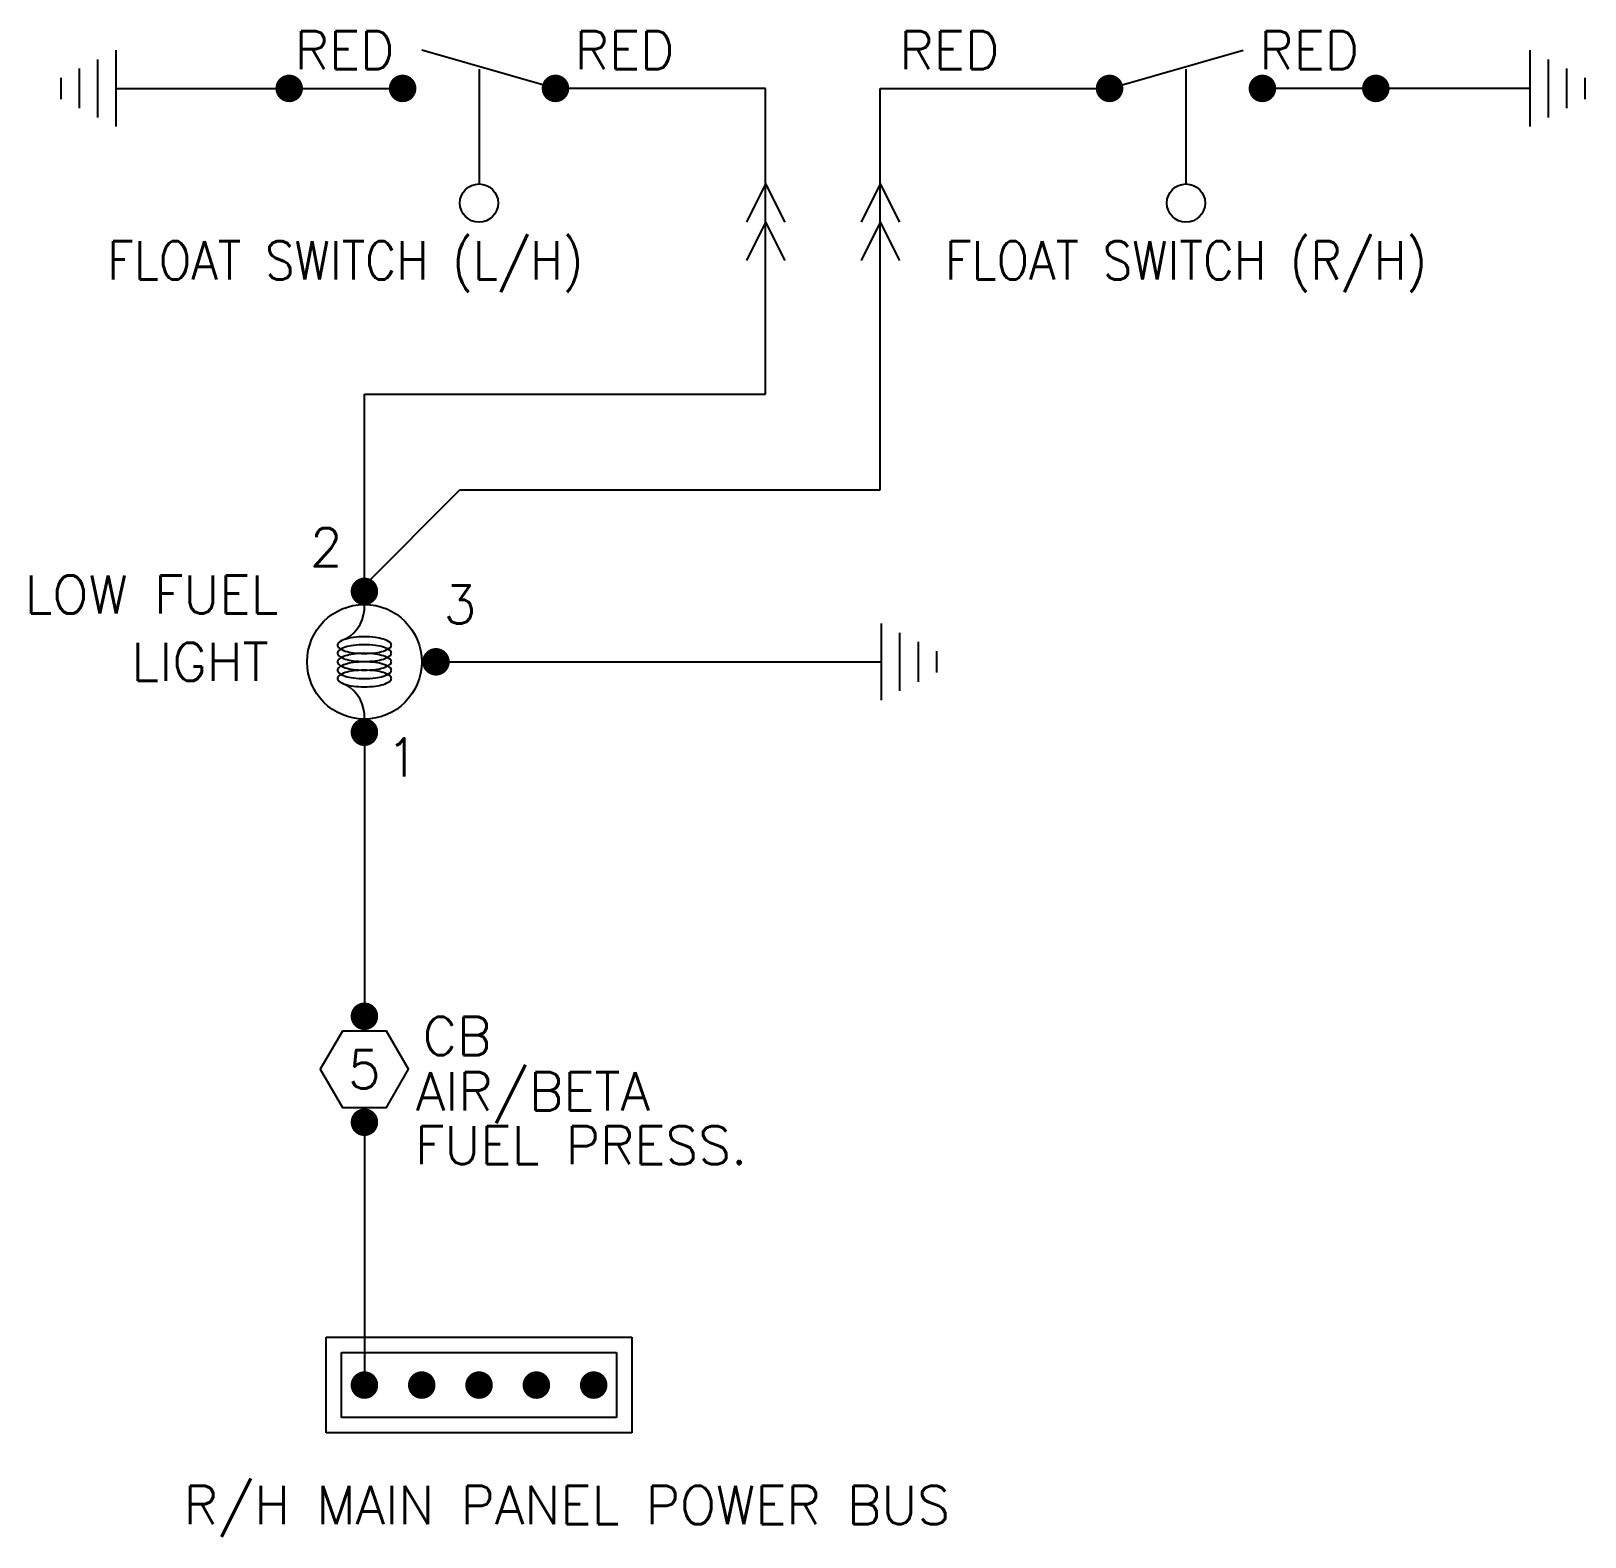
# Model space of a CAD drawing. Extents: x 0 to 49.9, y 0 to 20.5.
# Drawn here: x 44.78 to 49.87, y 14.1 to 19.02 of the extents above; entities that cross this region are included whole.
import ezdxf
from ezdxf.enums import TextEntityAlignment as Align

# ---------------------------------------------------------------- set-up
doc = ezdxf.new("R2010")
doc.units = 0
doc.header["$LTSCALE"] = 0.3
doc.header["$MEASUREMENT"] = 0
for name, color, linetype in [('1', 1, 'CONTINUOUS'), ('N', 2, 'CONTINUOUS'), ('NOTES', 2, 'CONTINUOUS'), ('W', 11, 'CONTINUOUS')]:
    doc.layers.add(name, color=color, linetype=linetype)
doc.styles.add('130', font='ROMANS', dxfattribs={"height": 0.125})

msp = doc.modelspace()

# ---------------------------------------------------------------- texts
at = {"layer": 'N', "style": '130'}
for s, p in [('RED', (45.6442, 18.8983)), ('RED', (46.5603, 18.8983)), ('RED', (47.6228, 18.8983)), ('RED', (48.7997, 18.8983)), ('LOW FUEL', (44.761, 17.1183)), ('CB', (46.0635, 15.6747)), ('AIR/BETA ', (46.0411, 15.4937)), ('FUEL PRESS.', (46.0379, 15.3177)), ('R/H MAIN PANEL POWER BUS', (45.2817, 14.1409))]:
    msp.add_text(s, height=0.125, dxfattribs=at).set_placement(p)
at = {"layer": 'N', "style": '130', "width": 0.9}
for s, p in [('FLOAT SWITCH (L/H)', (45.8103, 18.2108)), ('FLOAT SWITCH (R/H)', (48.5603, 18.2108))]:
    msp.add_text(s, height=0.125, dxfattribs=at).set_placement(p, align=Align.CENTER)
at = {"layer": 'N', "style": '130'}
for s, p in [('2', (45.7478, 17.2733)), ('3', (46.1853, 17.0858)), ('1', (45.9978, 16.5858))]:
    msp.add_text(s, height=0.125, dxfattribs=at).set_placement(p, align=Align.CENTER)
msp.add_text('LIGHT', height=0.125, dxfattribs=at).set_placement((45.5603, 16.8983), align=Align.RIGHT)
msp.add_text('5', height=0.125, dxfattribs=at).set_placement((45.8728, 15.6284), align=Align.MIDDLE)

# ---------------------------------------------------------------- blocks, each defined once
blk = doc.blocks.new('GR')
at = {"layer": '1'}
for p, q in [((-0.035, 0.18), (0.035, 0.18)), ((-0.065, 0.12), (0.065, 0.12)), ((-0.095, 0.06), (0.095, 0.06)), ((-0.125, 0), (0.125, 0))]:
    blk.add_line(p, q, dxfattribs=at)
blk = doc.blocks.new('WL')
at = {"layer": '1'}
for p, q in [((0, 0), (-0.0625, -0.125)), ((0, 0), (0.0625, -0.125)), ((0, -0.125), (-0.0625, -0.25)), ((0, -0.125), (0.0625, -0.25))]:
    blk.add_line(p, q, dxfattribs=at)
blk = doc.blocks.new('LIGHT')
at = {"layer": '1', "color": 4}
for points in [[(-0.0545, -0.0883, 0.236857), (-0.0463, -0.0842, 0.085474), (-0.0353, -0.0625, 0.043091), (-0.0296, -0.0362, 0.031808), (-0.0273, 0, 0.031808), (-0.0296, 0.0362, 0.043091), (-0.0353, 0.0625, 0.085474), (-0.0463, 0.0842, 0.236857), (-0.0545, 0.0883, 0.236857), (-0.0628, 0.0842, 0.085474), (-0.0738, 0.0625, 0.043091), (-0.0795, 0.0362, 0.031808), (-0.0818, 0, 0.031808), (-0.0795, -0.0362, 0.043091), (-0.0738, -0.0625, 0.085474), (-0.0628, -0.0842, 0.236857)], [(-0.0276, -0.0883, 0.236857), (-0.0193, -0.0842, 0.085474), (-0.0083, -0.0625, 0.043091), (-0.0026, -0.0362, 0.031808), (-0.0003, 0, 0.031808), (-0.0026, 0.0362, 0.043091), (-0.0083, 0.0625, 0.085474), (-0.0193, 0.0842, 0.236857), (-0.0276, 0.0883, 0.236857), (-0.0358, 0.0842, 0.085474), (-0.0469, 0.0625, 0.043091), (-0.0525, 0.0362, 0.031808), (-0.0548, 0, 0.031808), (-0.0525, -0.0362, 0.043091), (-0.0469, -0.0625, 0.085474), (-0.0358, -0.0842, 0.236857)], [(0, -0.0883, 0.236857), (0.0082, -0.0842, 0.085474), (0.0193, -0.0625, 0.043091), (0.025, -0.0362, 0.031808), (0.0273, 0, 0.031808), (0.025, 0.0362, 0.043091), (0.0193, 0.0625, 0.085474), (0.0082, 0.0842, 0.236857), (0, 0.0883, 0.236857), (-0.0082, 0.0842, 0.085474), (-0.0193, 0.0625, 0.043091), (-0.025, 0.0362, 0.031808), (-0.0273, 0, 0.031808), (-0.025, -0.0362, 0.043091), (-0.0193, -0.0625, 0.085474), (-0.0082, -0.0842, 0.236857)], [(0.0284, -0.0883, 0.236857), (0.0367, -0.0842, 0.085474), (0.0477, -0.0625, 0.043091), (0.0534, -0.0362, 0.031808), (0.0557, 0, 0.031808), (0.0534, 0.0362, 0.043091), (0.0477, 0.0625, 0.085474), (0.0367, 0.0842, 0.236857), (0.0284, 0.0883, 0.236857), (0.0202, 0.0842, 0.085474), (0.0091, 0.0625, 0.043091), (0.0035, 0.0362, 0.031808), (0.0012, 0, 0.031808), (0.0035, -0.0362, 0.043091), (0.0091, -0.0625, 0.085474), (0.0202, -0.0842, 0.236857)], [(0.0545, -0.0883, 0.236857), (0.0628, -0.0842, 0.085474), (0.0738, -0.0625, 0.043091), (0.0795, -0.0362, 0.031808), (0.0818, 0, 0.031808), (0.0795, 0.0362, 0.043091), (0.0738, 0.0625, 0.085474), (0.0628, 0.0842, 0.236857), (0.0545, 0.0883, 0.236857), (0.0463, 0.0842, 0.085474), (0.0353, 0.0625, 0.043091), (0.0296, 0.0362, 0.031808), (0.0273, 0, 0.031808), (0.0296, -0.0362, 0.043091), (0.0353, -0.0625, 0.085474), (0.0463, -0.0842, 0.236857)]]:
    blk.add_lwpolyline(points, format="xyb", close=True, dxfattribs=at)
at = {"layer": '1', "const_width": 0.045}
for points in [[(-0.2078, 0, -1), (-0.2528, 0, -1)], [(0.2078, 0, 1), (0.2528, 0, 1)]]:
    blk.add_lwpolyline(points, format="xyb", close=True, dxfattribs=at)
at = {"layer": '1'}
blk.add_circle((0, 0), 0.1875, dxfattribs=at)
at = {"layer": '1', "color": 4}
for centre, start, end in [((-0.1794, 0.1202), 266.141, 330.892), ((0.1794, 0.1202), 209.108, 273.859)]:
    blk.add_arc(centre, 0.1205, start, end, dxfattribs=at)

# ---------------------------------------------------------------- linework, layer by layer
at = {"layer": '1'}
for p, q in [((46.2478, 18.8983), (46.2478, 18.5233)), ((48.5603, 18.8983), (48.5603, 18.5233)), ((45.7478, 14.4394), (45.7478, 14.7519)), ((45.7478, 14.7519), (46.7478, 14.7519)), ((46.7478, 14.7519), (46.7478, 14.4394)), ((45.7978, 14.7019), (46.6978, 14.7019)), ((45.7978, 14.4894), (45.7978, 14.7019)), ((46.6978, 14.7019), (46.6978, 14.4894)), ((46.6978, 14.4894), (45.7978, 14.4894)), ((46.7478, 14.4394), (45.7478, 14.4394))]:
    msp.add_line(p, q, dxfattribs=at)
for points in [[(46.4978, 18.8358), (46.0603, 18.9608)], [(48.3103, 18.8358), (48.7478, 18.9608)]]:
    msp.add_lwpolyline(points, dxfattribs=at)
at = {"layer": '1', "const_width": 0.045}
for points in [[(45.6043, 18.8358, 1), (45.6493, 18.8358, 1)], [(46.0203, 18.8358, -1), (45.9753, 18.8358, -1)], [(46.4753, 18.8358, 1), (46.5203, 18.8358, 1)], [(48.3328, 18.8358, -1), (48.2878, 18.8358, -1)], [(48.8328, 18.8358, -1), (48.7878, 18.8358, -1)], [(49.2038, 18.8358, -1), (49.1588, 18.8358, -1)], [(46.0844, 16.9608, 1), (46.1294, 16.9608, 1)], [(45.8503, 15.8017, 1), (45.8953, 15.8017, 1)], [(45.8503, 15.4551, -1), (45.8953, 15.4551, -1)], [(45.8503, 14.5957, 1), (45.8953, 14.5957, 1)], [(46.0378, 14.5957, 1), (46.0828, 14.5957, 1)], [(46.2253, 14.5957, 1), (46.2703, 14.5957, 1)], [(46.4128, 14.5957, 1), (46.4578, 14.5957, 1)], [(46.6003, 14.5957, 1), (46.6453, 14.5957, 1)]]:
    msp.add_lwpolyline(points, format="xyb", close=True, dxfattribs=at)
at = {"layer": '1'}
msp.add_lwpolyline([(45.8006, 15.7534), (45.7285, 15.6284), (45.8006, 15.5034), (45.945, 15.5034), (46.0171, 15.6284), (45.945, 15.7534)], close=True, dxfattribs=at)
for centre in [(46.2478, 18.4608), (48.5603, 18.4608)]:
    msp.add_circle(centre, 0.0625, dxfattribs=at)
at = {"layer": 'NOTES', "color": 11}
msp.add_line((45.8728, 15.4551), (45.8728, 14.5957), dxfattribs=at)
at = {"layer": 'W'}
for p, q in [((45.0603, 18.8358), (45.9978, 18.8358)), ((47.1853, 18.8358), (46.4978, 18.8358)), ((47.1853, 17.8358), (47.1853, 18.8358)), ((47.5603, 17.5233), (47.5603, 18.8358)), ((47.5603, 18.8358), (48.3103, 18.8358)), ((49.6853, 18.8358), (48.8103, 18.8358)), ((45.8728, 17.8358), (47.1853, 17.8358)), ((45.8728, 17.2108), (45.8728, 17.8358)), ((45.8728, 17.2108), (46.1853, 17.5233)), ((46.1853, 17.5233), (47.5603, 17.5233)), ((46.1228, 16.9608), (47.5637, 16.9608)), ((45.8728, 16.7108), (45.8728, 15.8017))]:
    msp.add_line(p, q, dxfattribs=at)

# ---------------------------------------------------------------- block references
at = {"layer": '1'}
for name, p, rotation in [('GR', (45.0603, 18.8358), 90), ('GR', (49.6853, 18.8358), 270), ('LIGHT', (45.8728, 16.9608), 90)]:
    msp.add_blockref(name, p, dxfattribs=dict(at, rotation=rotation))
at = {"layer": 'W'}
for p in [(47.1853, 18.5233), (47.5603, 18.5233)]:
    msp.add_blockref('WL', p, dxfattribs=at)
at = {"layer": 'W', "rotation": 270}
msp.add_blockref('GR', (47.5637, 16.9608), dxfattribs=at)

msp.set_redraw_order([(e.dxf.handle, doc.entitydb.next_handle()) for e in msp.query("TEXT MTEXT ATTDEF DIMENSION ARC_DIMENSION")])  # texts and dimensions are drawn at this point

doc.saveas('drawing.dxf')
